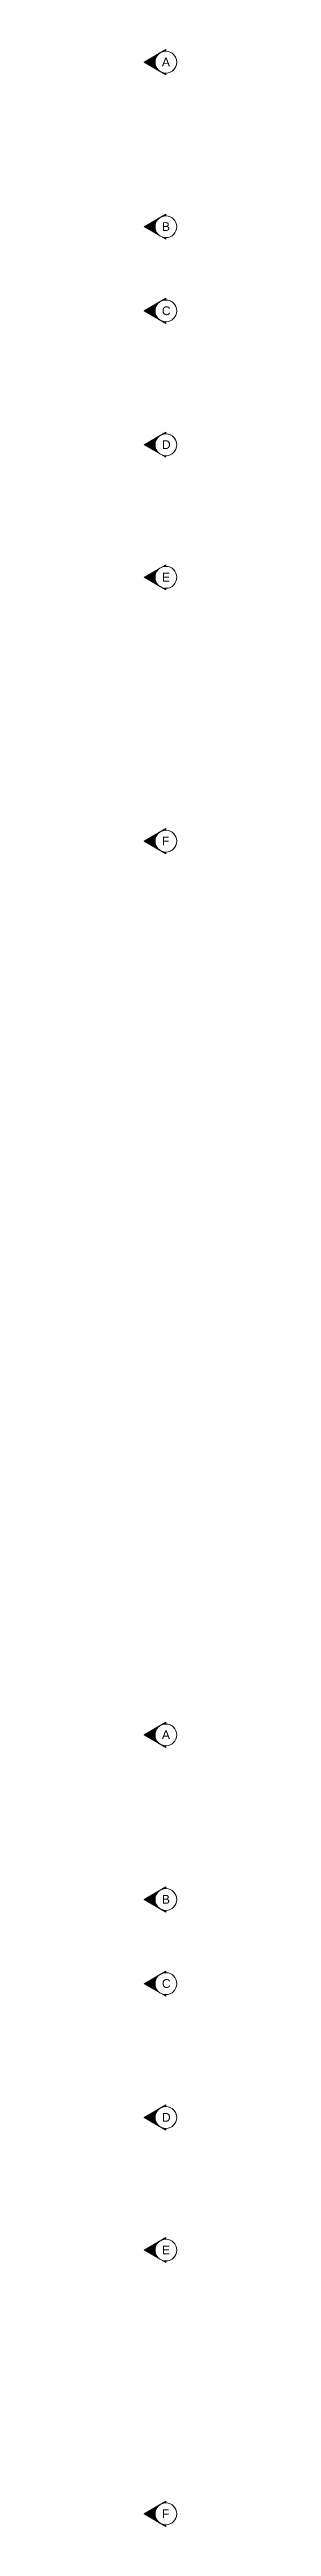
# Model space of a CAD drawing. Header units: millimetres. Extents: x -425671 to 598394, y -194194 to 343585.
# Drawn here: x 63039 to 63789, y -67239 to -10434 of the extents above; entities that cross this region are included whole.
import ezdxf

# ---------------------------------------------------------------- set-up
doc = ezdxf.new("R2010")
doc.units = ezdxf.units.MM
doc.layers.add('C TEXT', color=30, linetype='Continuous', lineweight=13)
doc.styles.get("Standard").update_dxf_attribs({"font": 'arial.ttf'})

msp = doc.modelspace()

# ---------------------------------------------------------------- texts
at = {"layer": 'C TEXT', "linetype": 'Continuous', "ltscale": 500, "char_height": 200, "attachment_point": 1}
for s, insert in [('A', (63445.786, -10619.069)), ('B', (63445.786, -14394.069)), ('C ', (63445.786, -16324.069)), ('D', (63445.786, -19394.069)), ('E', (63445.786, -22434.069)), ('F', (63445.786, -28484.08)), ('A', (63445.786, -48982.266)), ('B', (63445.786, -52757.266)), ('C ', (63445.786, -54687.266)), ('D', (63445.786, -57757.266)), ('E', (63445.786, -60797.266)), ('F', (63445.786, -66847.276))]:
    msp.add_mtext_dynamic_manual_height_columns(s, width=187.8802, gutter_width=12.5, heights=[0], dxfattribs=dict(at, insert=insert))

# ---------------------------------------------------------------- blocks, each defined once
blk = doc.blocks.new('CC')
at = {"layer": 'C TEXT', "linetype": 'Continuous', "ltscale": 500}
h = blk.add_hatch(color=253, dxfattribs=at)
h.dxf.hatch_style = 1
edge = h.paths.add_edge_path()
edge.add_arc((2471483781, 936793033), 250, 180, 240)
edge.add_line((2471483656, 936792817), (2471483281, 936793033))
edge.add_line((2471483281, 936793033), (2471483656, 936793250))
edge.add_arc((2471483781, 936793033), 250, 120, 180)
h = blk.add_hatch(color=253, dxfattribs=at)
h.dxf.hatch_style = 1
h.paths.add_polyline_path([(2471483781, 936792745), (2471483781, 936792783, -0.131652), (2471483656, 936792817)])
h.paths.add_polyline_path([(2471483781, 936793322), (2471483656, 936793250, -0.131652), (2471483781, 936793283)])
for points in [[(2471483281, 936793033), (2471483781, 936793322)], [(2471483281, 936793033), (2471483781, 936792745)], [(2471483781, 936793283), (2471483781, 936793322)], [(2471483781, 936792745), (2471483781, 936792783)]]:
    blk.add_lwpolyline(points, dxfattribs=at)
blk.add_circle((2471483781, 936793033), 250, dxfattribs=at)

# ---------------------------------------------------------------- block references
at = {"layer": 'C TEXT', "linetype": 'Continuous'}
for p in [(-2471420241.769, -936803755.948), (-2471420241.769, -936807530.948), (-2471420241.769, -936809460.948), (-2471420241.769, -936812530.948), (-2471420241.769, -936815570.948), (-2471420241.769, -936821620.958), (-2471420241.769, -936842119.144), (-2471420241.769, -936845894.144), (-2471420241.769, -936847824.144), (-2471420241.769, -936850894.144), (-2471420241.769, -936853934.144), (-2471420241.769, -936859984.155)]:
    msp.add_blockref('CC', p, dxfattribs=at)

msp.set_redraw_order([(e.dxf.handle, doc.entitydb.next_handle()) for e in msp.query("TEXT MTEXT ATTDEF DIMENSION ARC_DIMENSION")])  # texts and dimensions are drawn at this point

doc.saveas('drawing.dxf')
